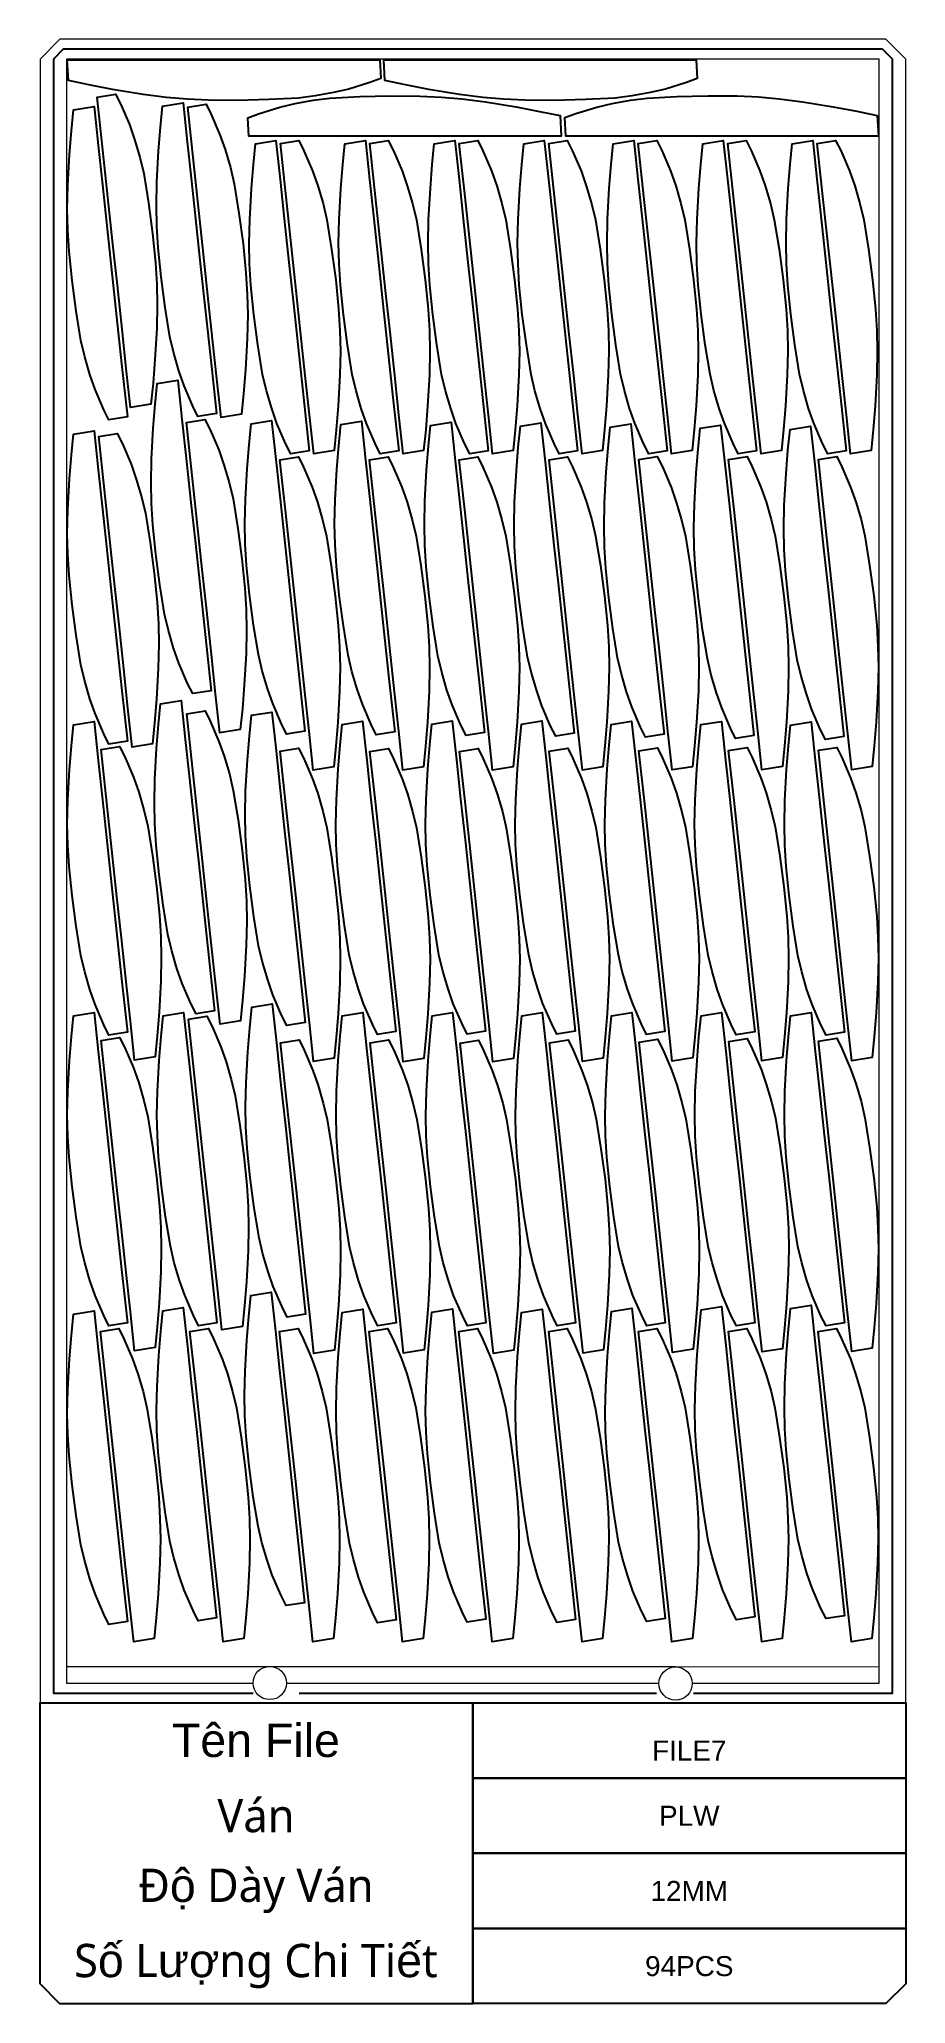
# Model space of a CAD drawing. Header units: millimetres. Extents: x -10628 to 24720, y -21829 to 4032.
# Drawn here: x 16419 to 17720, y -11150 to -8198 of the extents above; entities that cross this region are included whole.
import ezdxf
from ezdxf.enums import TextEntityAlignment as Align
from ezdxf.lldxf.tags import DXFTag

# ---------------------------------------------------------------- set-up
doc = ezdxf.new("R2010")
doc.units = ezdxf.units.MM
doc.layers.add('layer chu', color=7, linetype='Continuous', lineweight=9)
doc.layers.add('layer khung van cnc', color=7, linetype='Continuous', lineweight=25, true_color=0xfbf59b)
doc.layers.add('layer mau', color=7, linetype='Continuous')
doc.styles.add('Text Dim', font='arial.ttf')
tags = doc.linetypes.add('DATTRANHVAKEPVAN', pattern='A,32.156035,-1.521322,["DAT TRÁNH VA CHẠM KẸP VÁN",Text Dim,S=2.23494,R=0,X=0,Y=-0.877209],-47.8264', length=81.503757).pattern_tags.tags
tags[6] = DXFTag(74, 10)
tags = doc.linetypes.add('KVVIENMAY', pattern='A,46.311228,-10.280676,["KV VIỀN MÁY",Text Dim,S=10.028098,R=0,X=0,Y=-4.346144],-100.988212', length=157.580116).pattern_tags.tags
tags[6] = DXFTag(74, 10)

# ---------------------------------------------------------------- blocks, each defined once
blk = doc.blocks.new('khung van cnc')
at = {"color": 2, "linetype": 'DATTRANHVAKEPVAN', "lineweight": 5}
for p, q in [((-1453, -44.4), (-1148, -44.4)), ((-1148, -44.4), (-538.7, -44.4)), ((-539.1, -45.3), (-233, -44.4))]:
    blk.add_line(p, q, dxfattribs=at)
at = {"color": 250, "lineweight": 5}
blk.add_line((-1494.1, -99.4), (-193, -99.4), dxfattribs=at)
at = {"lineweight": 5}
blk.add_lwpolyline([(-193, -99.4), (-193, 2370.6), (-223, 2400.6), (-1463, 2400.6), (-1493, 2370.6), (-1493, -99.4)], close=True, dxfattribs=at)
at = {"color": 1, "linetype": 'KVVIENMAY'}
for points in [[(-511.9, -84.4), (-213, -84.4), (-213, 2370.6), (-228, 2385.6), (-1458, 2385.6), (-1473, 2370.6), (-1473, -84.4), (-1172.8, -84.4)], [(-1104, -84.4), (-567.2, -84.4)]]:
    blk.add_lwpolyline(points, dxfattribs=at)
at = {"lineweight": 5}
for points in [[(-513.5, -69.4), (-233, -69.4), (-233, 2370.6), (-1453, 2370.6), (-1453, -69.4), (-1173, -69.4)], [(-1123, -69.4), (-563.5, -69.4)]]:
    blk.add_lwpolyline(points, dxfattribs=at)
blk.add_lwpolyline([(-843, -551.3), (-1463, -551.3), (-1493, -521.3), (-1493, -99.4), (-843, -99.4)], close=True)
for centre in [(-1148, -69.4), (-538.5, -70.2)]:
    blk.add_circle(centre, 25, dxfattribs=at)
at = {"layer": 'layer mau'}
for points in [[(-843, -99.4), (-193, -99.4), (-193, -212.4), (-843, -212.4)], [(-843, -212.4), (-193, -212.4), (-193, -325.3), (-843, -325.3)], [(-843, -325.3), (-193, -325.3), (-193, -438.3), (-843, -438.3)], [(-843, -438.3), (-193, -438.3), (-193, -521.2), (-223, -551.2), (-843, -551.2)]]:
    blk.add_lwpolyline(points, close=True, dxfattribs=at)
at = {"color": 254, "lineweight": 5, "char_height": 50, "width": 647.53, "attachment_point": 5}
for s, insert in [('{\\fArial|b0|i0|c163|p34;Tên File}', (-1168.8, -155.9)), ('{\\fYu Gothic UI Semilight|b0|i0|c128|p34;Ván}', (-1168.8, -268.9)), ('{\\fYu Gothic UI Semilight|b0|i0|c128|p34;Đ\\fArial|b0|i0|c163|p34;ộ\\fYu Gothic UI Semilight|b0|i0|c128|p34; Dày Ván}', (-1168.8, -381.8)), ('{\\fYu Gothic UI Semilight|b0|i0|c128|p34;S\\fArial|b0|i0|c163|p34;ố\\fYu Gothic UI Semilight|b0|i0|c128|p34; L\\fArial|b0|i0|c163|p34;ượ\\fYu Gothic UI Semilight|b0|i0|c128|p34;ng Chi Ti\\fArial|b0|i0|c163|p34;ế\\fYu Gothic UI Semilight|b0|i0|c128|p34;t}', (-1168.8, -494.8))]:
    blk.add_mtext(s, dxfattribs=dict(at, insert=insert))
at = {"layer": 'layer mau'}
for tag, p in [('ÁGF', (-518, -155.9)), ('TENFILE', (-518, -268.9)), ('TENFILE', (-518, -381.8)), ('TENFILE', (-518, -494.8))]:
    blk.add_attdef(tag, text='', height=30, dxfattribs=at).set_placement(p, align=Align.MIDDLE_CENTER)

msp = doc.modelspace()

# ---------------------------------------------------------------- linework, layer by layer
for points in [[(16519.939, -8229.022), (16579.41, -8229.022), (16645.661, -8229.022), (16707.942, -8229.022), (16849.769, -8229.022), (16930.224, -8229.022), (16931.711, -8256.992), (16915.551, -8263.022), (16883.909, -8272.767), (16860.768, -8278.2), (16833.509, -8283.101), (16808.424, -8286.285), (16763.76, -8288.64), (16717.373, -8289.762), (16673.307, -8289.535), (16640.966, -8288.038), (16610.24, -8285.355), (16574.896, -8280.801), (16528.75, -8273.279), (16493.551, -8266.513), (16462.734, -8260.158), (16461.079, -8229.022)], [(16995.293, -8229.022), (17054.764, -8229.022), (17121.016, -8229.022), (17183.297, -8229.022), (17325.123, -8229.022), (17405.579, -8229.022), (17407.066, -8256.992), (17390.906, -8263.022), (17359.264, -8272.767), (17336.123, -8278.2), (17308.863, -8283.101), (17283.778, -8286.285), (17239.114, -8288.64), (17192.728, -8289.762), (17148.662, -8289.535), (17116.32, -8288.038), (17085.594, -8285.355), (17050.25, -8280.801), (17004.104, -8273.279), (16968.905, -8266.513), (16938.089, -8260.158), (16936.433, -8229.022)], [(16549.65, -8692.746), (16543.303, -8633.615), (16536.233, -8567.741), (16529.586, -8505.816), (16514.45, -8364.8), (16505.864, -8284.804), (16533.516, -8280.34), (16541.236, -8295.764), (16554.301, -8326.186), (16562.173, -8348.614), (16569.956, -8375.196), (16575.799, -8399.797), (16582.906, -8443.955), (16588.973, -8489.957), (16593.449, -8533.795), (16595.413, -8566.112), (16596.024, -8596.949), (16595.268, -8632.577), (16592.713, -8679.262), (16589.743, -8714.982), (16586.713, -8746.301), (16555.931, -8751.27)], [(16641.175, -8352.267), (16647.522, -8411.398), (16654.593, -8477.271), (16661.239, -8539.196), (16676.375, -8680.213), (16684.961, -8760.209), (16657.309, -8764.673), (16649.589, -8749.248), (16636.524, -8718.827), (16628.652, -8696.398), (16620.869, -8669.817), (16615.026, -8645.215), (16607.919, -8601.058), (16601.852, -8555.056), (16597.376, -8511.217), (16595.412, -8478.901), (16594.801, -8448.064), (16595.557, -8412.436), (16598.112, -8365.75), (16601.082, -8330.03), (16604.112, -8298.712), (16634.894, -8293.743)], [(17143.963, -8343.826), (17084.492, -8343.826), (17018.24, -8343.826), (16955.959, -8343.826), (16814.133, -8343.826), (16733.677, -8343.826), (16732.19, -8315.855), (16748.35, -8309.825), (16779.992, -8300.081), (16803.133, -8294.648), (16830.393, -8289.746), (16855.478, -8286.562), (16900.142, -8284.208), (16946.528, -8283.085), (16990.594, -8283.313), (17022.936, -8284.809), (17053.662, -8287.492), (17089.006, -8292.046), (17135.152, -8299.569), (17170.351, -8306.335), (17201.167, -8312.69), (17202.823, -8343.826)], [(17620.194, -8343.714), (17560.723, -8343.714), (17494.471, -8343.714), (17432.19, -8343.714), (17290.364, -8343.714), (17209.908, -8343.714), (17208.421, -8315.744), (17224.581, -8309.714), (17256.223, -8299.97), (17279.364, -8294.537), (17306.624, -8289.635), (17331.709, -8286.451), (17376.373, -8284.097), (17422.759, -8282.974), (17466.825, -8283.202), (17499.167, -8284.698), (17529.893, -8287.381), (17565.236, -8291.935), (17611.383, -8299.458), (17646.582, -8306.223), (17677.398, -8312.578), (17679.054, -8343.714)], [(16507.442, -8357.6), (16513.788, -8416.731), (16520.859, -8482.604), (16527.506, -8544.53), (16542.641, -8685.546), (16551.228, -8765.542), (16523.576, -8770.006), (16515.855, -8754.581), (16502.79, -8724.16), (16494.918, -8701.731), (16487.136, -8675.15), (16481.293, -8650.548), (16474.185, -8606.391), (16468.119, -8560.389), (16463.642, -8516.55), (16461.678, -8484.234), (16461.067, -8453.397), (16461.823, -8417.769), (16464.378, -8371.083), (16467.349, -8335.363), (16470.379, -8304.045), (16501.16, -8299.076)], [(16685.594, -8708.005), (16679.247, -8648.874), (16672.177, -8583.001), (16665.53, -8521.075), (16650.394, -8380.059), (16641.808, -8300.063), (16669.46, -8295.599), (16677.18, -8311.023), (16690.245, -8341.445), (16698.117, -8363.874), (16705.9, -8390.455), (16711.743, -8415.056), (16718.85, -8459.214), (16724.917, -8505.216), (16729.393, -8549.055), (16731.357, -8581.371), (16731.968, -8612.208), (16731.212, -8647.836), (16728.657, -8694.521), (16725.687, -8730.242), (16722.657, -8761.56), (16691.875, -8766.529)], [(16780.526, -8408.56), (16786.872, -8467.691), (16793.943, -8533.565), (16800.589, -8595.49), (16815.725, -8736.506), (16824.312, -8816.503), (16796.66, -8820.966), (16788.939, -8805.542), (16775.874, -8775.121), (16768.002, -8752.692), (16760.22, -8726.111), (16754.376, -8701.509), (16747.269, -8657.351), (16741.203, -8611.349), (16736.726, -8567.511), (16734.762, -8535.194), (16734.151, -8504.358), (16734.907, -8468.73), (16737.462, -8422.044), (16740.433, -8386.324), (16743.462, -8355.005), (16774.244, -8350.036)], [(16824.748, -8762.471), (16818.401, -8703.34), (16811.331, -8637.467), (16804.684, -8575.541), (16789.548, -8434.525), (16780.962, -8354.529), (16808.614, -8350.065), (16816.334, -8365.489), (16829.399, -8395.911), (16837.271, -8418.34), (16845.054, -8444.921), (16850.897, -8469.522), (16858.004, -8513.68), (16864.071, -8559.682), (16868.547, -8603.52), (16870.511, -8635.837), (16871.123, -8666.674), (16870.366, -8702.302), (16867.811, -8748.987), (16864.841, -8784.707), (16861.811, -8816.026), (16831.029, -8820.995)], [(16914.902, -8408.56), (16921.249, -8467.691), (16928.319, -8533.565), (16934.966, -8595.49), (16950.102, -8736.506), (16958.688, -8816.503), (16931.036, -8820.966), (16923.316, -8805.542), (16910.25, -8775.121), (16902.379, -8752.692), (16894.596, -8726.111), (16888.753, -8701.509), (16881.645, -8657.351), (16875.579, -8611.349), (16871.102, -8567.511), (16869.139, -8535.194), (16868.527, -8504.358), (16869.283, -8468.73), (16871.838, -8422.044), (16874.809, -8386.324), (16877.839, -8355.005), (16908.62, -8350.036)], [(16959.124, -8762.471), (16952.777, -8703.34), (16945.707, -8637.467), (16939.06, -8575.541), (16923.924, -8434.525), (16915.338, -8354.529), (16942.99, -8350.065), (16950.71, -8365.489), (16963.776, -8395.911), (16971.647, -8418.34), (16979.43, -8444.921), (16985.273, -8469.522), (16992.381, -8513.68), (16998.447, -8559.682), (17002.924, -8603.52), (17004.887, -8635.837), (17005.499, -8666.674), (17004.743, -8702.302), (17002.188, -8748.987), (16999.217, -8784.707), (16996.187, -8816.026), (16965.406, -8820.995)], [(17049.278, -8408.56), (17055.625, -8467.691), (17062.695, -8533.565), (17069.342, -8595.49), (17084.478, -8736.506), (17093.064, -8816.503), (17065.412, -8820.966), (17057.692, -8805.542), (17044.627, -8775.121), (17036.755, -8752.692), (17028.972, -8726.111), (17023.129, -8701.509), (17016.022, -8657.351), (17009.955, -8611.349), (17005.479, -8567.511), (17003.515, -8535.194), (17002.903, -8504.358), (17003.659, -8468.73), (17006.215, -8422.044), (17009.185, -8386.324), (17012.215, -8355.005), (17042.997, -8350.036)], [(17093.5, -8762.471), (17087.154, -8703.34), (17080.083, -8637.467), (17073.436, -8575.541), (17058.301, -8434.525), (17049.714, -8354.529), (17077.366, -8350.065), (17085.087, -8365.489), (17098.152, -8395.911), (17106.023, -8418.34), (17113.806, -8444.921), (17119.649, -8469.522), (17126.757, -8513.68), (17132.823, -8559.682), (17137.3, -8603.52), (17139.263, -8635.837), (17139.875, -8666.674), (17139.119, -8702.302), (17136.564, -8748.987), (17133.593, -8784.707), (17130.563, -8816.026), (17099.782, -8820.995)], [(17183.654, -8408.56), (17190.001, -8467.691), (17197.072, -8533.565), (17203.718, -8595.49), (17218.854, -8736.506), (17227.44, -8816.503), (17199.788, -8820.966), (17192.068, -8805.542), (17179.003, -8775.121), (17171.131, -8752.692), (17163.348, -8726.111), (17157.505, -8701.509), (17150.398, -8657.351), (17144.331, -8611.349), (17139.855, -8567.511), (17137.891, -8535.194), (17137.28, -8504.358), (17138.036, -8468.73), (17140.591, -8422.044), (17143.561, -8386.324), (17146.591, -8355.005), (17177.373, -8350.036)], [(17227.865, -8762.36), (17221.518, -8703.229), (17214.447, -8637.355), (17207.801, -8575.43), (17192.665, -8434.414), (17184.079, -8354.417), (17211.731, -8349.954), (17219.451, -8365.378), (17232.516, -8395.799), (17240.388, -8418.228), (17248.171, -8444.809), (17254.014, -8469.411), (17261.121, -8513.569), (17267.188, -8559.571), (17271.664, -8603.409), (17273.628, -8635.726), (17274.239, -8666.562), (17273.483, -8702.19), (17270.928, -8748.876), (17267.958, -8784.596), (17264.928, -8815.915), (17234.146, -8820.884)], [(17318.019, -8408.449), (17324.365, -8467.58), (17331.436, -8533.454), (17338.083, -8595.379), (17353.218, -8736.395), (17361.805, -8816.391), (17334.153, -8820.855), (17326.432, -8805.431), (17313.367, -8775.009), (17305.496, -8752.581), (17297.713, -8725.999), (17291.87, -8701.398), (17284.762, -8657.24), (17278.696, -8611.238), (17274.219, -8567.4), (17272.255, -8535.083), (17271.644, -8504.246), (17272.4, -8468.618), (17274.955, -8421.933), (17277.926, -8386.213), (17280.956, -8354.894), (17311.737, -8349.925)], [(17362.241, -8762.36), (17355.894, -8703.229), (17348.824, -8637.355), (17342.177, -8575.43), (17327.041, -8434.414), (17318.455, -8354.417), (17346.107, -8349.954), (17353.827, -8365.378), (17366.892, -8395.799), (17374.764, -8418.228), (17382.547, -8444.809), (17388.39, -8469.411), (17395.497, -8513.569), (17401.564, -8559.571), (17406.04, -8603.409), (17408.004, -8635.726), (17408.616, -8666.562), (17407.86, -8702.19), (17405.304, -8748.876), (17402.334, -8784.596), (17399.304, -8815.915), (17368.522, -8820.884)], [(17452.395, -8408.449), (17458.742, -8467.58), (17465.812, -8533.454), (17472.459, -8595.379), (17487.595, -8736.395), (17496.181, -8816.391), (17468.529, -8820.855), (17460.809, -8805.431), (17447.743, -8775.009), (17439.872, -8752.581), (17432.089, -8725.999), (17426.246, -8701.398), (17419.138, -8657.24), (17413.072, -8611.238), (17408.595, -8567.4), (17406.632, -8535.083), (17406.02, -8504.246), (17406.776, -8468.618), (17409.331, -8421.933), (17412.302, -8386.213), (17415.332, -8354.894), (17446.113, -8349.925)], [(17496.617, -8762.36), (17490.27, -8703.229), (17483.2, -8637.355), (17476.553, -8575.43), (17461.417, -8434.414), (17452.831, -8354.417), (17480.483, -8349.954), (17488.203, -8365.378), (17501.269, -8395.799), (17509.14, -8418.228), (17516.923, -8444.809), (17522.766, -8469.411), (17529.874, -8513.569), (17535.94, -8559.571), (17540.417, -8603.409), (17542.38, -8635.726), (17542.992, -8666.562), (17542.236, -8702.19), (17539.681, -8748.876), (17536.71, -8784.596), (17533.68, -8815.915), (17502.899, -8820.884)], [(17586.771, -8408.449), (17593.118, -8467.58), (17600.188, -8533.454), (17606.835, -8595.379), (17621.971, -8736.395), (17630.557, -8816.391), (17602.905, -8820.855), (17595.185, -8805.431), (17582.12, -8775.009), (17574.248, -8752.581), (17566.465, -8725.999), (17560.622, -8701.398), (17553.515, -8657.24), (17547.448, -8611.238), (17542.972, -8567.4), (17541.008, -8535.083), (17540.396, -8504.246), (17541.153, -8468.618), (17543.708, -8421.933), (17546.678, -8386.213), (17549.708, -8354.894), (17580.49, -8349.925)], [(17630.993, -8762.36), (17624.647, -8703.229), (17617.576, -8637.355), (17610.929, -8575.43), (17595.794, -8434.414), (17587.207, -8354.417), (17614.859, -8349.954), (17622.58, -8365.378), (17635.645, -8395.799), (17643.517, -8418.228), (17651.299, -8444.809), (17657.142, -8469.411), (17664.25, -8513.569), (17670.316, -8559.571), (17674.793, -8603.409), (17676.757, -8635.726), (17677.368, -8666.562), (17676.612, -8702.19), (17674.057, -8748.876), (17671.086, -8784.596), (17668.057, -8815.915), (17637.275, -8820.884)], [(16633.264, -8768.908), (16639.61, -8828.039), (16646.681, -8893.913), (16653.328, -8955.838), (16668.463, -9096.854), (16677.05, -9176.851), (16649.398, -9181.314), (16641.677, -9165.89), (16628.612, -9135.468), (16620.74, -9113.04), (16612.958, -9086.459), (16607.115, -9061.857), (16600.007, -9017.699), (16593.941, -8971.697), (16589.464, -8927.859), (16587.5, -8895.542), (16586.889, -8864.705), (16587.645, -8829.078), (16590.2, -8782.392), (16593.171, -8746.672), (16596.201, -8715.353), (16626.982, -8710.384)], [(16507.442, -8844.81), (16513.788, -8903.941), (16520.859, -8969.815), (16527.506, -9031.74), (16542.641, -9172.756), (16551.228, -9252.753), (16523.576, -9257.216), (16515.855, -9241.792), (16502.79, -9211.371), (16494.918, -9188.942), (16487.136, -9162.361), (16481.293, -9137.759), (16474.185, -9093.601), (16468.119, -9047.599), (16463.642, -9003.761), (16461.678, -8971.444), (16461.067, -8940.608), (16461.823, -8904.98), (16464.378, -8858.294), (16467.349, -8822.574), (16470.379, -8791.255), (16501.16, -8786.286)], [(16552.118, -9202.952), (16545.771, -9143.821), (16538.701, -9077.948), (16532.054, -9016.022), (16516.918, -8875.006), (16508.332, -8795.01), (16535.984, -8790.546), (16543.704, -8805.97), (16556.769, -8836.392), (16564.641, -8858.821), (16572.424, -8885.402), (16578.267, -8910.003), (16585.374, -8954.161), (16591.441, -9000.163), (16595.917, -9044.002), (16597.881, -9076.318), (16598.493, -9107.155), (16597.737, -9142.783), (16595.182, -9189.468), (16592.211, -9225.189), (16589.181, -9256.507), (16558.4, -9261.476)], [(16683.804, -9181.687), (16677.458, -9122.555), (16670.387, -9056.682), (16663.74, -8994.757), (16648.605, -8853.74), (16640.018, -8773.744), (16667.67, -8769.28), (16675.391, -8784.705), (16688.456, -8815.126), (16696.327, -8837.555), (16704.11, -8864.136), (16709.953, -8888.738), (16717.061, -8932.896), (16723.127, -8978.898), (16727.604, -9022.736), (16729.567, -9055.052), (16730.179, -9085.889), (16729.423, -9121.517), (16726.868, -9168.203), (16723.897, -9203.923), (16720.867, -9235.242), (16690.086, -9240.211)], [(16774.139, -8829.549), (16780.486, -8888.68), (16787.557, -8954.553), (16794.203, -9016.479), (16809.339, -9157.495), (16817.925, -9237.491), (16790.273, -9241.955), (16782.553, -9226.53), (16769.488, -9196.109), (16761.616, -9173.68), (16753.833, -9147.099), (16747.99, -9122.498), (16740.883, -9078.34), (16734.816, -9032.338), (16730.34, -8988.499), (16728.376, -8956.183), (16727.765, -8925.346), (16728.521, -8889.718), (16731.076, -8843.032), (16734.046, -8807.312), (16737.076, -8775.994), (16767.858, -8771.025)], [(16908.876, -8830.577), (16915.223, -8889.708), (16922.294, -8955.581), (16928.94, -9017.507), (16944.076, -9158.523), (16952.662, -9238.519), (16925.01, -9242.983), (16917.29, -9227.558), (16904.225, -9197.137), (16896.353, -9174.708), (16888.57, -9148.127), (16882.727, -9123.525), (16875.62, -9079.368), (16869.554, -9033.366), (16865.077, -8989.527), (16863.113, -8957.211), (16862.502, -8926.374), (16863.258, -8890.746), (16865.813, -8844.06), (16868.783, -8808.34), (16871.813, -8777.022), (16902.595, -8772.053)], [(17043.645, -8831.694), (17049.992, -8890.825), (17057.062, -8956.699), (17063.709, -9018.624), (17078.845, -9159.64), (17087.431, -9239.637), (17059.779, -9244.1), (17052.059, -9228.676), (17038.993, -9198.255), (17031.122, -9175.826), (17023.339, -9149.245), (17017.496, -9124.643), (17010.388, -9080.485), (17004.322, -9034.483), (16999.845, -8990.645), (16997.882, -8958.328), (16997.27, -8927.492), (16998.026, -8891.864), (17000.581, -8845.178), (17003.552, -8809.458), (17006.582, -8778.139), (17037.363, -8773.17)], [(17178.458, -8832.939), (17184.805, -8892.07), (17191.875, -8957.944), (17198.522, -9019.869), (17213.658, -9160.885), (17222.244, -9240.882), (17194.592, -9245.345), (17186.872, -9229.921), (17173.807, -9199.5), (17165.935, -9177.071), (17158.152, -9150.49), (17152.309, -9125.888), (17145.202, -9081.73), (17139.135, -9035.728), (17134.659, -8991.89), (17132.695, -8959.573), (17132.083, -8928.737), (17132.839, -8893.109), (17135.395, -8846.423), (17138.365, -8810.703), (17141.395, -8779.384), (17172.177, -8774.415)], [(17313.399, -8834.472), (17319.746, -8893.603), (17326.816, -8959.476), (17333.463, -9021.401), (17348.599, -9162.418), (17357.185, -9242.414), (17329.533, -9246.878), (17321.813, -9231.453), (17308.748, -9201.032), (17300.876, -9178.603), (17293.093, -9152.022), (17287.25, -9127.42), (17280.143, -9083.262), (17274.076, -9037.261), (17269.6, -8993.422), (17267.636, -8961.106), (17267.025, -8930.269), (17267.781, -8894.641), (17270.336, -8847.955), (17273.306, -8812.235), (17276.336, -8780.916), (17307.118, -8775.947)], [(17448.389, -8836.161), (17454.735, -8895.292), (17461.806, -8961.165), (17468.452, -9023.091), (17483.588, -9164.107), (17492.174, -9244.103), (17464.522, -9248.567), (17456.802, -9233.143), (17443.737, -9202.721), (17435.865, -9180.293), (17428.083, -9153.711), (17422.239, -9129.11), (17415.132, -9084.952), (17409.066, -9038.95), (17404.589, -8995.112), (17402.625, -8962.795), (17402.014, -8931.958), (17402.77, -8896.33), (17405.325, -8849.645), (17408.295, -8813.925), (17411.325, -8782.606), (17442.107, -8777.637)], [(17583.421, -8837.69), (17589.768, -8896.821), (17596.838, -8962.694), (17603.485, -9024.619), (17618.621, -9165.636), (17627.207, -9245.632), (17599.555, -9250.096), (17591.835, -9234.671), (17578.77, -9204.25), (17570.898, -9181.821), (17563.115, -9155.24), (17557.272, -9130.638), (17550.165, -9086.481), (17544.098, -9040.479), (17539.622, -8996.64), (17537.658, -8964.324), (17537.047, -8933.487), (17537.803, -8897.859), (17540.358, -8851.173), (17543.328, -8815.453), (17546.358, -8784.134), (17577.14, -8779.166)], [(16824.195, -9237.812), (16817.849, -9178.681), (16810.778, -9112.808), (16804.132, -9050.882), (16788.996, -8909.866), (16780.409, -8829.87), (16808.062, -8825.406), (16815.782, -8840.831), (16828.847, -8871.252), (16836.719, -8893.681), (16844.501, -8920.262), (16850.345, -8944.863), (16857.452, -8989.021), (16863.518, -9035.023), (16867.995, -9078.862), (16869.959, -9111.178), (16870.57, -9142.015), (16869.814, -9177.643), (16867.259, -9224.328), (16864.288, -9260.049), (16861.259, -9291.367), (16830.477, -9296.336)], [(16958.818, -9237.772), (16952.471, -9178.641), (16945.401, -9112.768), (16938.754, -9050.843), (16923.618, -8909.826), (16915.032, -8829.83), (16942.684, -8825.366), (16950.404, -8840.791), (16963.469, -8871.212), (16971.341, -8893.641), (16979.124, -8920.222), (16984.967, -8944.824), (16992.074, -8988.982), (16998.141, -9034.983), (17002.617, -9078.822), (17004.581, -9111.138), (17005.193, -9141.975), (17004.437, -9177.603), (17001.881, -9224.289), (16998.911, -9260.009), (16995.881, -9291.328), (16965.1, -9296.297)], [(17093.499, -9237.723), (17087.152, -9178.592), (17080.082, -9112.719), (17073.435, -9050.793), (17058.299, -8909.777), (17049.713, -8829.781), (17077.365, -8825.317), (17085.085, -8840.742), (17098.15, -8871.163), (17106.022, -8893.592), (17113.805, -8920.173), (17119.648, -8944.774), (17126.755, -8988.932), (17132.822, -9034.934), (17137.298, -9078.773), (17139.262, -9111.089), (17139.874, -9141.926), (17139.118, -9177.554), (17136.563, -9224.24), (17133.592, -9259.96), (17130.562, -9291.278), (17099.781, -9296.247)], [(17228.277, -9237.658), (17221.93, -9178.527), (17214.86, -9112.654), (17208.213, -9050.729), (17193.077, -8909.712), (17184.491, -8829.716), (17212.143, -8825.252), (17219.863, -8840.677), (17232.929, -8871.098), (17240.8, -8893.527), (17248.583, -8920.108), (17254.426, -8944.71), (17261.534, -8988.867), (17267.6, -9034.869), (17272.076, -9078.708), (17274.04, -9111.024), (17274.652, -9141.861), (17273.896, -9177.489), (17271.341, -9224.175), (17268.37, -9259.895), (17265.34, -9291.214), (17234.559, -9296.182)], [(17363.075, -9237.477), (17356.728, -9178.346), (17349.658, -9112.473), (17343.011, -9050.547), (17327.876, -8909.531), (17319.289, -8829.535), (17346.941, -8825.071), (17354.661, -8840.496), (17367.727, -8870.917), (17375.598, -8893.346), (17383.381, -8919.927), (17389.224, -8944.528), (17396.332, -8988.686), (17402.398, -9034.688), (17406.875, -9078.527), (17408.838, -9110.843), (17409.45, -9141.68), (17408.694, -9177.308), (17406.139, -9223.993), (17403.168, -9259.714), (17400.138, -9291.032), (17369.357, -9296.001)], [(17497.944, -9237.398), (17491.597, -9178.267), (17484.527, -9112.393), (17477.88, -9050.468), (17462.744, -8909.452), (17454.158, -8829.455), (17481.81, -8824.992), (17489.53, -8840.416), (17502.595, -8870.837), (17510.467, -8893.266), (17518.25, -8919.847), (17524.093, -8944.449), (17531.2, -8988.607), (17537.267, -9034.609), (17541.743, -9078.447), (17543.707, -9110.764), (17544.318, -9141.6), (17543.562, -9177.228), (17541.007, -9223.914), (17538.037, -9259.634), (17535.007, -9290.953), (17504.225, -9295.922)], [(17632.691, -9237.338), (17626.344, -9178.207), (17619.274, -9112.333), (17612.627, -9050.408), (17597.491, -8909.392), (17588.905, -8829.395), (17616.557, -8824.932), (17624.277, -8840.356), (17637.342, -8870.778), (17645.214, -8893.206), (17652.997, -8919.787), (17658.84, -8944.389), (17665.947, -8988.547), (17672.014, -9034.549), (17676.49, -9078.387), (17678.454, -9110.704), (17679.066, -9141.541), (17678.309, -9177.168), (17675.754, -9223.854), (17672.784, -9259.574), (17669.754, -9290.893), (17638.972, -9295.862)], [(16638.272, -9250.127), (16644.618, -9309.258), (16651.689, -9375.131), (16658.335, -9437.056), (16673.471, -9578.073), (16682.058, -9658.069), (16654.406, -9662.533), (16646.685, -9647.108), (16633.62, -9616.687), (16625.748, -9594.258), (16617.966, -9567.677), (16612.122, -9543.075), (16605.015, -9498.917), (16598.949, -9452.916), (16594.472, -9409.077), (16592.508, -9376.761), (16591.897, -9345.924), (16592.653, -9310.296), (16595.208, -9263.61), (16598.179, -9227.89), (16601.208, -9196.571), (16631.99, -9191.602)], [(16684.159, -9619.553), (16677.812, -9560.422), (16670.742, -9494.549), (16664.095, -9432.624), (16648.959, -9291.607), (16640.373, -9211.611), (16668.025, -9207.147), (16675.745, -9222.572), (16688.811, -9252.993), (16696.682, -9275.422), (16704.465, -9302.003), (16710.308, -9326.605), (16717.416, -9370.762), (16723.482, -9416.764), (16727.959, -9460.603), (16729.922, -9492.919), (16730.534, -9523.756), (16729.778, -9559.384), (16727.223, -9606.07), (16724.252, -9641.79), (16721.222, -9673.109), (16690.441, -9678.077)], [(16774.494, -9267.416), (16780.841, -9326.547), (16787.911, -9392.42), (16794.558, -9454.345), (16809.694, -9595.362), (16818.28, -9675.358), (16790.628, -9679.822), (16782.908, -9664.397), (16769.843, -9633.976), (16761.971, -9611.547), (16754.188, -9584.966), (16748.345, -9560.364), (16741.238, -9516.207), (16735.171, -9470.205), (16730.695, -9426.366), (16728.731, -9394.05), (16728.12, -9363.213), (16728.876, -9327.585), (16731.431, -9280.899), (16734.401, -9245.179), (16737.431, -9213.86), (16768.213, -9208.892)], [(16507.442, -9281.851), (16513.788, -9340.982), (16520.859, -9406.855), (16527.506, -9468.781), (16542.641, -9609.797), (16551.228, -9689.793), (16523.576, -9694.257), (16515.855, -9678.832), (16502.79, -9648.411), (16494.918, -9625.982), (16487.136, -9599.401), (16481.293, -9574.8), (16474.185, -9530.642), (16468.119, -9484.64), (16463.642, -9440.801), (16461.678, -9408.485), (16461.067, -9377.648), (16461.823, -9342.02), (16464.378, -9295.335), (16467.349, -9259.614), (16470.379, -9228.296), (16501.16, -9223.327)], [(16910.709, -9281.004), (16917.056, -9340.135), (16924.127, -9406.009), (16930.773, -9467.934), (16945.909, -9608.95), (16954.495, -9688.947), (16926.843, -9693.41), (16919.123, -9677.986), (16906.058, -9647.564), (16898.186, -9625.136), (16890.403, -9598.555), (16884.56, -9573.953), (16877.453, -9529.795), (16871.387, -9483.793), (16866.91, -9439.955), (16864.946, -9407.638), (16864.335, -9376.801), (16865.091, -9341.174), (16867.646, -9294.488), (16870.616, -9258.768), (16873.646, -9227.449), (16904.428, -9222.48)], [(17045.36, -9280.627), (17051.707, -9339.759), (17058.777, -9405.632), (17065.424, -9467.557), (17080.56, -9608.574), (17089.146, -9688.57), (17061.494, -9693.034), (17053.774, -9677.609), (17040.708, -9647.188), (17032.837, -9624.759), (17025.054, -9598.178), (17019.211, -9573.576), (17012.103, -9529.418), (17006.037, -9483.416), (17001.56, -9439.578), (16999.597, -9407.262), (16998.985, -9376.425), (16999.741, -9340.797), (17002.296, -9294.111), (17005.267, -9258.391), (17008.297, -9227.072), (17039.078, -9222.103)], [(17180.036, -9280.633), (17186.383, -9339.764), (17193.454, -9405.637), (17200.1, -9467.563), (17215.236, -9608.579), (17223.822, -9688.575), (17196.17, -9693.039), (17188.45, -9677.615), (17175.385, -9647.193), (17167.513, -9624.764), (17159.73, -9598.183), (17153.887, -9573.582), (17146.78, -9529.424), (17140.713, -9483.422), (17136.237, -9439.584), (17134.273, -9407.267), (17133.662, -9376.43), (17134.418, -9340.802), (17136.973, -9294.117), (17139.943, -9258.397), (17142.973, -9227.078), (17173.755, -9222.109)], [(17314.777, -9281.017), (17321.124, -9340.148), (17328.194, -9406.022), (17334.841, -9467.947), (17349.977, -9608.963), (17358.563, -9688.959), (17330.911, -9693.423), (17323.191, -9677.999), (17310.126, -9647.577), (17302.254, -9625.149), (17294.471, -9598.567), (17288.628, -9573.966), (17281.521, -9529.808), (17275.454, -9483.806), (17270.978, -9439.968), (17269.014, -9407.651), (17268.402, -9376.814), (17269.158, -9341.186), (17271.714, -9294.501), (17274.684, -9258.781), (17277.714, -9227.462), (17308.495, -9222.493)], [(17449.526, -9281.434), (17455.872, -9340.566), (17462.943, -9406.439), (17469.589, -9468.364), (17484.725, -9609.381), (17493.312, -9689.377), (17465.659, -9693.841), (17457.939, -9678.416), (17444.874, -9647.995), (17437.002, -9625.566), (17429.22, -9598.985), (17423.376, -9574.383), (17416.269, -9530.225), (17410.203, -9484.223), (17405.726, -9440.385), (17403.762, -9408.069), (17403.151, -9377.232), (17403.907, -9341.604), (17406.462, -9294.918), (17409.433, -9259.198), (17412.462, -9227.879), (17443.244, -9222.91)], [(17584.34, -9282.003), (17590.687, -9341.134), (17597.757, -9407.008), (17604.404, -9468.933), (17619.54, -9609.949), (17628.126, -9689.946), (17600.474, -9694.409), (17592.754, -9678.985), (17579.689, -9648.564), (17571.817, -9626.135), (17564.034, -9599.554), (17558.191, -9574.952), (17551.084, -9530.794), (17545.017, -9484.792), (17540.541, -9440.954), (17538.577, -9408.637), (17537.965, -9377.801), (17538.722, -9342.173), (17541.277, -9295.487), (17544.247, -9259.767), (17547.277, -9228.448), (17578.059, -9223.479)], [(16555.695, -9673.322), (16549.349, -9614.191), (16542.278, -9548.318), (16535.631, -9486.392), (16520.496, -9345.376), (16511.909, -9265.38), (16539.561, -9260.916), (16547.282, -9276.341), (16560.347, -9306.762), (16568.218, -9329.191), (16576.001, -9355.772), (16581.844, -9380.373), (16588.952, -9424.531), (16595.018, -9470.533), (16599.495, -9514.372), (16601.459, -9546.688), (16602.07, -9577.525), (16601.314, -9613.153), (16598.759, -9659.838), (16595.788, -9695.559), (16592.758, -9726.877), (16561.977, -9731.846)], [(16824.55, -9675.679), (16818.204, -9616.548), (16811.133, -9550.675), (16804.486, -9488.749), (16789.351, -9347.733), (16780.764, -9267.737), (16808.416, -9263.273), (16816.137, -9278.698), (16829.202, -9309.119), (16837.073, -9331.548), (16844.856, -9358.129), (16850.699, -9382.73), (16857.807, -9426.888), (16863.873, -9472.89), (16868.35, -9516.729), (16870.314, -9549.045), (16870.925, -9579.882), (16870.169, -9615.51), (16867.614, -9662.195), (16864.643, -9697.916), (16861.613, -9729.234), (16830.832, -9734.203)], [(16959.346, -9676.043), (16952.999, -9616.912), (16945.929, -9551.038), (16939.282, -9489.113), (16924.146, -9348.097), (16915.56, -9268.1), (16943.212, -9263.637), (16950.932, -9279.061), (16963.998, -9309.482), (16971.869, -9331.911), (16979.652, -9358.492), (16985.495, -9383.094), (16992.603, -9427.252), (16998.669, -9473.254), (17003.146, -9517.092), (17005.109, -9549.409), (17005.721, -9580.246), (17004.965, -9615.873), (17002.41, -9662.559), (16999.439, -9698.279), (16996.409, -9729.598), (16965.628, -9734.567)], [(17094.033, -9676.008), (17087.686, -9616.877), (17080.616, -9551.003), (17073.969, -9489.078), (17058.834, -9348.062), (17050.247, -9268.065), (17077.899, -9263.602), (17085.619, -9279.026), (17098.685, -9309.448), (17106.556, -9331.876), (17114.339, -9358.458), (17120.182, -9383.059), (17127.29, -9427.217), (17133.356, -9473.219), (17137.833, -9517.057), (17139.796, -9549.374), (17140.408, -9580.211), (17139.652, -9615.839), (17137.097, -9662.524), (17134.126, -9698.244), (17131.096, -9729.563), (17100.315, -9734.532)], [(17228.666, -9675.604), (17222.319, -9616.473), (17215.249, -9550.6), (17208.602, -9488.674), (17193.466, -9347.658), (17184.88, -9267.662), (17212.532, -9263.198), (17220.252, -9278.623), (17233.317, -9309.044), (17241.189, -9331.473), (17248.972, -9358.054), (17254.815, -9382.655), (17261.922, -9426.813), (17267.989, -9472.815), (17272.465, -9516.654), (17274.429, -9548.97), (17275.04, -9579.807), (17274.284, -9615.435), (17271.729, -9662.12), (17268.759, -9697.841), (17265.729, -9729.159), (17234.947, -9734.128)], [(17363.306, -9675.056), (17356.96, -9615.925), (17349.889, -9550.052), (17343.242, -9488.126), (17328.107, -9347.11), (17319.52, -9267.114), (17347.172, -9262.65), (17354.893, -9278.074), (17367.958, -9308.496), (17375.83, -9330.925), (17383.612, -9357.506), (17389.455, -9382.107), (17396.563, -9426.265), (17402.629, -9472.267), (17407.106, -9516.105), (17409.07, -9548.422), (17409.681, -9579.259), (17408.925, -9614.887), (17406.37, -9661.572), (17403.399, -9697.292), (17400.369, -9728.611), (17369.588, -9733.58)], [(17497.944, -9674.438), (17491.597, -9615.307), (17484.527, -9549.434), (17477.88, -9487.508), (17462.744, -9346.492), (17454.158, -9266.496), (17481.81, -9262.032), (17489.53, -9277.457), (17502.595, -9307.878), (17510.467, -9330.307), (17518.25, -9356.888), (17524.093, -9381.489), (17531.2, -9425.647), (17537.267, -9471.649), (17541.743, -9515.488), (17543.707, -9547.804), (17544.318, -9578.641), (17543.562, -9614.269), (17541.007, -9660.954), (17538.037, -9696.675), (17535.007, -9727.993), (17504.225, -9732.962)], [(17632.691, -9674.378), (17626.344, -9615.247), (17619.274, -9549.374), (17612.627, -9487.448), (17597.491, -9346.432), (17588.905, -9266.436), (17616.557, -9261.972), (17624.277, -9277.397), (17637.342, -9307.818), (17645.214, -9330.247), (17652.997, -9356.828), (17658.84, -9381.43), (17665.947, -9425.587), (17672.014, -9471.589), (17676.49, -9515.428), (17678.454, -9547.744), (17679.066, -9578.581), (17678.309, -9614.209), (17675.754, -9660.895), (17672.784, -9696.615), (17669.754, -9727.933), (17638.972, -9732.902)], [(16775.088, -9705.838), (16781.434, -9764.969), (16788.505, -9830.842), (16795.152, -9892.768), (16810.287, -10033.784), (16818.874, -10113.78), (16791.222, -10118.244), (16783.501, -10102.819), (16770.436, -10072.398), (16762.565, -10049.969), (16754.782, -10023.388), (16748.939, -9998.787), (16741.831, -9954.629), (16735.765, -9908.627), (16731.288, -9864.788), (16729.324, -9832.472), (16728.713, -9801.635), (16729.469, -9766.007), (16732.024, -9719.322), (16734.995, -9683.601), (16738.025, -9652.283), (16768.806, -9647.314)], [(16507.442, -9718.891), (16513.788, -9778.023), (16520.859, -9843.896), (16527.506, -9905.821), (16542.641, -10046.838), (16551.228, -10126.834), (16523.576, -10131.298), (16515.855, -10115.873), (16502.79, -10085.452), (16494.918, -10063.023), (16487.136, -10036.442), (16481.293, -10011.84), (16474.185, -9967.682), (16468.119, -9921.68), (16463.642, -9877.842), (16461.678, -9845.526), (16461.067, -9814.689), (16461.823, -9779.061), (16464.378, -9732.375), (16467.349, -9696.655), (16470.379, -9665.336), (16501.16, -9660.367)], [(16642.009, -9718.843), (16648.356, -9777.974), (16655.426, -9843.847), (16662.073, -9905.773), (16677.209, -10046.789), (16685.795, -10126.785), (16658.143, -10131.249), (16650.423, -10115.824), (16637.357, -10085.403), (16629.486, -10062.974), (16621.703, -10036.393), (16615.86, -10011.792), (16608.752, -9967.634), (16602.686, -9921.632), (16598.21, -9877.793), (16596.246, -9845.477), (16595.634, -9814.64), (16596.39, -9779.012), (16598.945, -9732.327), (16601.916, -9696.606), (16604.946, -9665.288), (16635.727, -9660.319)], [(16686.857, -10078.585), (16680.51, -10019.454), (16673.44, -9953.58), (16666.793, -9891.655), (16651.657, -9750.639), (16643.071, -9670.643), (16670.723, -9666.179), (16678.443, -9681.603), (16691.509, -9712.025), (16699.38, -9734.453), (16707.163, -9761.035), (16713.006, -9785.636), (16720.114, -9829.794), (16726.18, -9875.796), (16730.657, -9919.634), (16732.62, -9951.951), (16733.232, -9982.788), (16732.476, -10018.416), (16729.921, -10065.101), (16726.95, -10100.821), (16723.92, -10132.14), (16693.139, -10137.109)], [(16911.083, -9718.914), (16917.43, -9778.045), (16924.5, -9843.919), (16931.147, -9905.844), (16946.283, -10046.86), (16954.869, -10126.857), (16927.217, -10131.32), (16919.497, -10115.896), (16906.431, -10085.475), (16898.56, -10063.046), (16890.777, -10036.465), (16884.934, -10011.863), (16877.826, -9967.705), (16871.76, -9921.703), (16867.283, -9877.865), (16865.32, -9845.548), (16864.708, -9814.712), (16865.464, -9779.084), (16868.019, -9732.398), (16870.99, -9696.678), (16874.02, -9665.359), (16904.801, -9660.39)], [(17045.888, -9718.898), (17052.235, -9778.029), (17059.305, -9843.902), (17065.952, -9905.828), (17081.088, -10046.844), (17089.674, -10126.84), (17062.022, -10131.304), (17054.302, -10115.879), (17041.237, -10085.458), (17033.365, -10063.029), (17025.582, -10036.448), (17019.739, -10011.847), (17012.632, -9967.689), (17006.565, -9921.687), (17002.089, -9877.848), (17000.125, -9845.532), (16999.513, -9814.695), (17000.269, -9779.067), (17002.824, -9732.381), (17005.795, -9696.661), (17008.825, -9665.343), (17039.606, -9660.374)], [(17180.571, -9718.918), (17186.917, -9778.049), (17193.988, -9843.922), (17200.635, -9905.847), (17215.77, -10046.864), (17224.357, -10126.86), (17196.705, -10131.324), (17188.984, -10115.899), (17175.919, -10085.478), (17168.048, -10063.049), (17160.265, -10036.468), (17154.422, -10011.866), (17147.314, -9967.709), (17141.248, -9921.707), (17136.771, -9877.868), (17134.807, -9845.552), (17134.196, -9814.715), (17134.952, -9779.087), (17137.507, -9732.401), (17140.478, -9696.681), (17143.508, -9665.363), (17174.289, -9660.394)], [(17315.166, -9718.963), (17321.513, -9778.094), (17328.583, -9843.967), (17335.23, -9905.893), (17350.366, -10046.909), (17358.952, -10126.905), (17331.3, -10131.369), (17323.58, -10115.944), (17310.514, -10085.523), (17302.643, -10063.094), (17294.86, -10036.513), (17289.017, -10011.912), (17281.909, -9967.754), (17275.843, -9921.752), (17271.366, -9877.913), (17269.403, -9845.597), (17268.791, -9814.76), (17269.547, -9779.132), (17272.102, -9732.447), (17275.073, -9696.726), (17278.103, -9665.408), (17308.884, -9660.439)], [(17449.757, -9719.013), (17456.103, -9778.144), (17463.174, -9844.018), (17469.821, -9905.943), (17484.956, -10046.959), (17493.543, -10126.956), (17465.891, -10131.419), (17458.171, -10115.995), (17445.105, -10085.574), (17437.234, -10063.145), (17429.451, -10036.564), (17423.608, -10011.962), (17416.5, -9967.804), (17410.434, -9921.802), (17405.957, -9877.964), (17403.994, -9845.647), (17403.382, -9814.811), (17404.138, -9779.183), (17406.693, -9732.497), (17409.664, -9696.777), (17412.694, -9665.458), (17443.475, -9660.489)], [(17584.34, -9719.044), (17590.687, -9778.175), (17597.757, -9844.048), (17604.404, -9905.974), (17619.54, -10046.99), (17628.126, -10126.986), (17600.474, -10131.45), (17592.754, -10116.025), (17579.689, -10085.604), (17571.817, -10063.175), (17564.034, -10036.594), (17558.191, -10011.993), (17551.084, -9967.835), (17545.017, -9921.833), (17540.541, -9877.994), (17538.577, -9845.678), (17537.965, -9814.841), (17538.722, -9779.213), (17541.277, -9732.528), (17544.247, -9696.807), (17547.277, -9665.489), (17578.059, -9660.52)], [(16555.695, -10110.363), (16549.349, -10051.232), (16542.278, -9985.358), (16535.631, -9923.433), (16520.496, -9782.417), (16511.909, -9702.42), (16539.561, -9697.957), (16547.282, -9713.381), (16560.347, -9743.803), (16568.218, -9766.231), (16576.001, -9792.812), (16581.844, -9817.414), (16588.952, -9861.572), (16595.018, -9907.574), (16599.495, -9951.412), (16601.459, -9983.729), (16602.07, -10014.566), (16601.314, -10050.193), (16598.759, -10096.879), (16595.788, -10132.599), (16592.758, -10163.918), (16561.977, -10168.887)], [(16825.144, -10114.101), (16818.797, -10054.97), (16811.727, -9989.097), (16805.08, -9927.171), (16789.944, -9786.155), (16781.358, -9706.159), (16809.01, -9701.695), (16816.73, -9717.12), (16829.795, -9747.541), (16837.667, -9769.97), (16845.45, -9796.551), (16851.293, -9821.152), (16858.4, -9865.31), (16864.467, -9911.312), (16868.943, -9955.151), (16870.907, -9987.467), (16871.518, -10018.304), (16870.762, -10053.932), (16868.207, -10100.618), (16865.237, -10136.338), (16862.207, -10167.656), (16831.425, -10172.625)], [(16959.719, -10113.953), (16953.373, -10054.822), (16946.302, -9988.948), (16939.656, -9927.023), (16924.52, -9786.007), (16915.934, -9706.011), (16943.586, -9701.547), (16951.306, -9716.971), (16964.371, -9747.393), (16972.243, -9769.821), (16980.025, -9796.403), (16985.869, -9821.004), (16992.976, -9865.162), (16999.042, -9911.164), (17003.519, -9955.002), (17005.483, -9987.319), (17006.094, -10018.156), (17005.338, -10053.784), (17002.783, -10100.469), (16999.813, -10136.189), (16996.783, -10167.508), (16966.001, -10172.477)], [(17094.561, -10114.278), (17088.215, -10055.147), (17081.144, -9989.274), (17074.497, -9927.348), (17059.362, -9786.332), (17050.775, -9706.336), (17078.427, -9701.872), (17086.148, -9717.297), (17099.213, -9747.718), (17107.084, -9770.147), (17114.867, -9796.728), (17120.71, -9821.329), (17127.818, -9865.487), (17133.884, -9911.489), (17138.361, -9955.328), (17140.325, -9987.644), (17140.936, -10018.481), (17140.18, -10054.109), (17137.625, -10100.794), (17134.654, -10136.515), (17131.624, -10167.833), (17100.843, -10172.802)], [(17229.2, -10113.889), (17222.853, -10054.758), (17215.783, -9988.884), (17209.136, -9926.959), (17194, -9785.943), (17185.414, -9705.946), (17213.066, -9701.483), (17220.786, -9716.907), (17233.852, -9747.328), (17241.723, -9769.757), (17249.506, -9796.338), (17255.349, -9820.94), (17262.457, -9865.098), (17268.523, -9911.1), (17272.999, -9954.938), (17274.963, -9987.255), (17275.575, -10018.092), (17274.819, -10053.719), (17272.264, -10100.405), (17269.293, -10136.125), (17266.263, -10167.444), (17235.482, -10172.413)], [(17363.695, -10113.002), (17357.348, -10053.871), (17350.278, -9987.997), (17343.631, -9926.072), (17328.495, -9785.056), (17319.909, -9705.059), (17347.561, -9700.596), (17355.281, -9716.02), (17368.347, -9746.441), (17376.218, -9768.87), (17384.001, -9795.451), (17389.844, -9820.053), (17396.952, -9864.211), (17403.018, -9910.213), (17407.495, -9954.051), (17409.458, -9986.368), (17410.07, -10017.205), (17409.314, -10052.832), (17406.759, -10099.518), (17403.788, -10135.238), (17400.758, -10166.557), (17369.977, -10171.526)], [(17498.175, -10112.017), (17491.828, -10052.886), (17484.758, -9987.013), (17478.111, -9925.087), (17462.975, -9784.071), (17454.389, -9704.075), (17482.041, -9699.611), (17489.761, -9715.036), (17502.826, -9745.457), (17510.698, -9767.886), (17518.481, -9794.467), (17524.324, -9819.068), (17531.431, -9863.226), (17537.498, -9909.228), (17541.974, -9953.067), (17543.938, -9985.383), (17544.55, -10016.22), (17543.794, -10051.848), (17541.238, -10098.533), (17538.268, -10134.254), (17535.238, -10165.572), (17504.457, -10170.541)], [(17632.691, -10111.419), (17626.344, -10052.288), (17619.274, -9986.414), (17612.627, -9924.489), (17597.491, -9783.473), (17588.905, -9703.477), (17616.557, -9699.013), (17624.277, -9714.437), (17637.342, -9744.859), (17645.214, -9767.287), (17652.997, -9793.869), (17658.84, -9818.47), (17665.947, -9862.628), (17672.014, -9908.63), (17676.49, -9952.468), (17678.454, -9984.785), (17679.066, -10015.622), (17678.309, -10051.25), (17675.754, -10097.935), (17672.784, -10133.655), (17669.754, -10164.974), (17638.972, -10169.943)], [(16773.566, -10139.336), (16779.913, -10198.467), (16786.984, -10264.341), (16793.63, -10326.266), (16808.766, -10467.282), (16817.352, -10547.279), (16789.7, -10551.742), (16781.98, -10536.318), (16768.915, -10505.896), (16761.043, -10483.468), (16753.26, -10456.887), (16747.417, -10432.285), (16740.31, -10388.127), (16734.243, -10342.125), (16729.767, -10298.287), (16727.803, -10265.97), (16727.192, -10235.133), (16727.948, -10199.506), (16730.503, -10152.82), (16733.473, -10117.1), (16736.503, -10085.781), (16767.285, -10080.812)], [(16507.442, -10167.463), (16513.788, -10226.594), (16520.859, -10292.467), (16527.506, -10354.392), (16542.641, -10495.409), (16551.228, -10575.405), (16523.576, -10579.869), (16515.855, -10564.444), (16502.79, -10534.023), (16494.918, -10511.594), (16487.136, -10485.013), (16481.293, -10460.411), (16474.185, -10416.253), (16468.119, -10370.252), (16463.642, -10326.413), (16461.678, -10294.097), (16461.067, -10263.26), (16461.823, -10227.632), (16464.378, -10180.946), (16467.349, -10145.226), (16470.379, -10113.907), (16501.16, -10108.938)], [(16641.407, -10162.102), (16647.754, -10221.233), (16654.825, -10287.106), (16661.471, -10349.032), (16676.607, -10490.048), (16685.193, -10570.044), (16657.541, -10574.508), (16649.821, -10559.083), (16636.756, -10528.662), (16628.884, -10506.233), (16621.101, -10479.652), (16615.258, -10455.051), (16608.151, -10410.893), (16602.084, -10364.891), (16597.608, -10321.052), (16595.644, -10288.736), (16595.033, -10257.899), (16595.789, -10222.271), (16598.344, -10175.586), (16601.314, -10139.865), (16604.344, -10108.547), (16635.126, -10103.578)], [(16910.948, -10164.885), (16917.295, -10224.016), (16924.365, -10289.89), (16931.012, -10351.815), (16946.148, -10492.831), (16954.734, -10572.828), (16927.082, -10577.291), (16919.362, -10561.867), (16906.297, -10531.446), (16898.425, -10509.017), (16890.642, -10482.436), (16884.799, -10457.834), (16877.692, -10413.676), (16871.625, -10367.674), (16867.149, -10323.836), (16865.185, -10291.519), (16864.573, -10260.683), (16865.33, -10225.055), (16867.885, -10178.369), (16870.855, -10142.649), (16873.885, -10111.33), (16904.667, -10106.361)], [(17045.576, -10164.196), (17051.923, -10223.327), (17058.994, -10289.2), (17065.64, -10351.126), (17080.776, -10492.142), (17089.362, -10572.138), (17061.71, -10576.602), (17053.99, -10561.177), (17040.925, -10530.756), (17033.053, -10508.327), (17025.27, -10481.746), (17019.427, -10457.144), (17012.32, -10412.987), (17006.253, -10366.985), (17001.777, -10323.146), (16999.813, -10290.83), (16999.202, -10259.993), (16999.958, -10224.365), (17002.513, -10177.679), (17005.483, -10141.959), (17008.513, -10110.641), (17039.295, -10105.672)], [(17180.418, -10164.526), (17186.764, -10223.657), (17193.835, -10289.53), (17200.482, -10351.456), (17215.617, -10492.472), (17224.204, -10572.468), (17196.552, -10576.932), (17188.831, -10561.508), (17175.766, -10531.086), (17167.895, -10508.657), (17160.112, -10482.076), (17154.269, -10457.475), (17147.161, -10413.317), (17141.095, -10367.315), (17136.618, -10323.476), (17134.654, -10291.16), (17134.043, -10260.323), (17134.799, -10224.695), (17137.354, -10178.01), (17140.325, -10142.289), (17143.355, -10110.971), (17174.136, -10106.002)], [(17315.149, -10163.178), (17321.496, -10222.309), (17328.566, -10288.183), (17335.213, -10350.108), (17350.349, -10491.124), (17358.935, -10571.12), (17331.283, -10575.584), (17323.563, -10560.16), (17310.498, -10529.738), (17302.626, -10507.31), (17294.843, -10480.728), (17289, -10456.127), (17281.893, -10411.969), (17275.826, -10365.967), (17271.35, -10322.129), (17269.386, -10289.812), (17268.774, -10258.975), (17269.53, -10223.347), (17272.086, -10176.662), (17275.056, -10140.942), (17278.086, -10109.623), (17308.867, -10104.654)], [(17449.792, -10160.761), (17456.139, -10219.892), (17463.209, -10285.765), (17469.856, -10347.691), (17484.992, -10488.707), (17493.578, -10568.703), (17465.926, -10573.167), (17458.206, -10557.742), (17445.141, -10527.321), (17437.269, -10504.892), (17429.486, -10478.311), (17423.643, -10453.709), (17416.536, -10409.552), (17410.469, -10363.55), (17405.993, -10319.711), (17404.029, -10287.395), (17403.418, -10256.558), (17404.174, -10220.93), (17406.729, -10174.244), (17409.699, -10138.524), (17412.729, -10107.206), (17443.511, -10102.237)], [(17584.361, -10158.858), (17590.708, -10217.989), (17597.778, -10283.862), (17604.425, -10345.788), (17619.561, -10486.804), (17628.147, -10566.8), (17600.495, -10571.264), (17592.775, -10555.839), (17579.709, -10525.418), (17571.838, -10502.989), (17564.055, -10476.408), (17558.212, -10451.807), (17551.104, -10407.649), (17545.038, -10361.647), (17540.561, -10317.808), (17538.598, -10285.492), (17537.986, -10254.655), (17538.742, -10219.027), (17541.297, -10172.341), (17544.268, -10136.621), (17547.298, -10105.303), (17578.079, -10100.334)], [(16554.479, -10547.6), (16548.132, -10488.469), (16541.062, -10422.595), (16534.415, -10360.67), (16519.279, -10219.654), (16510.693, -10139.657), (16538.345, -10135.194), (16546.065, -10150.618), (16559.13, -10181.039), (16567.002, -10203.468), (16574.785, -10230.049), (16580.628, -10254.651), (16587.735, -10298.809), (16593.802, -10344.811), (16598.278, -10388.649), (16600.242, -10420.966), (16600.854, -10451.802), (16600.097, -10487.43), (16597.542, -10534.116), (16594.572, -10569.836), (16591.542, -10601.155), (16560.76, -10606.124)], [(16689.015, -10547.556), (16682.668, -10488.425), (16675.598, -10422.552), (16668.951, -10360.626), (16653.816, -10219.61), (16645.229, -10139.614), (16672.881, -10135.15), (16680.601, -10150.575), (16693.667, -10180.996), (16701.538, -10203.425), (16709.321, -10230.006), (16715.164, -10254.607), (16722.272, -10298.765), (16728.338, -10344.767), (16732.815, -10388.606), (16734.778, -10420.922), (16735.39, -10451.759), (16734.634, -10487.387), (16732.079, -10534.072), (16729.108, -10569.793), (16726.078, -10601.111), (16695.297, -10606.08)], [(16823.622, -10547.6), (16817.276, -10488.469), (16810.205, -10422.595), (16803.559, -10360.67), (16788.423, -10219.654), (16779.836, -10139.657), (16807.489, -10135.194), (16815.209, -10150.618), (16828.274, -10181.039), (16836.146, -10203.468), (16843.928, -10230.049), (16849.772, -10254.651), (16856.879, -10298.809), (16862.945, -10344.811), (16867.422, -10388.649), (16869.386, -10420.966), (16869.997, -10451.802), (16869.241, -10487.43), (16866.686, -10534.116), (16863.715, -10569.836), (16860.686, -10601.155), (16829.904, -10606.124)], [(16958.262, -10547.6), (16951.915, -10488.469), (16944.845, -10422.595), (16938.198, -10360.67), (16923.062, -10219.654), (16914.476, -10139.657), (16942.128, -10135.194), (16949.848, -10150.618), (16962.914, -10181.039), (16970.785, -10203.468), (16978.568, -10230.049), (16984.411, -10254.651), (16991.519, -10298.809), (16997.585, -10344.811), (17002.061, -10388.649), (17004.025, -10420.966), (17004.637, -10451.802), (17003.881, -10487.43), (17001.326, -10534.116), (16998.355, -10569.836), (16995.325, -10601.155), (16964.544, -10606.124)], [(17092.964, -10547.6), (17086.617, -10488.469), (17079.547, -10422.595), (17072.9, -10360.67), (17057.764, -10219.654), (17049.178, -10139.657), (17076.83, -10135.194), (17084.55, -10150.618), (17097.616, -10181.039), (17105.487, -10203.468), (17113.27, -10230.049), (17119.113, -10254.651), (17126.221, -10298.809), (17132.287, -10344.811), (17136.764, -10388.649), (17138.727, -10420.966), (17139.339, -10451.802), (17138.583, -10487.43), (17136.028, -10534.116), (17133.057, -10569.836), (17130.027, -10601.155), (17099.246, -10606.124)], [(17227.77, -10547.6), (17221.423, -10488.469), (17214.353, -10422.595), (17207.706, -10360.67), (17192.57, -10219.654), (17183.984, -10139.657), (17211.636, -10135.194), (17219.356, -10150.618), (17232.422, -10181.039), (17240.293, -10203.468), (17248.076, -10230.049), (17253.919, -10254.651), (17261.027, -10298.809), (17267.093, -10344.811), (17271.569, -10388.649), (17273.533, -10420.966), (17274.145, -10451.802), (17273.389, -10487.43), (17270.834, -10534.116), (17267.863, -10569.836), (17264.833, -10601.155), (17234.052, -10606.124)], [(17362.646, -10547.6), (17356.299, -10488.469), (17349.229, -10422.595), (17342.582, -10360.67), (17327.446, -10219.654), (17318.86, -10139.657), (17346.512, -10135.194), (17354.232, -10150.618), (17367.298, -10181.039), (17375.169, -10203.468), (17382.952, -10230.049), (17388.795, -10254.651), (17395.903, -10298.809), (17401.969, -10344.811), (17406.446, -10388.649), (17408.409, -10420.966), (17409.021, -10451.802), (17408.265, -10487.43), (17405.71, -10534.116), (17402.739, -10569.836), (17399.709, -10601.155), (17368.928, -10606.124)], [(17497.549, -10547.6), (17491.202, -10488.469), (17484.132, -10422.595), (17477.485, -10360.67), (17462.349, -10219.654), (17453.763, -10139.657), (17481.415, -10135.194), (17489.135, -10150.618), (17502.2, -10181.039), (17510.072, -10203.468), (17517.855, -10230.049), (17523.698, -10254.651), (17530.805, -10298.809), (17536.872, -10344.811), (17541.348, -10388.649), (17543.312, -10420.966), (17543.924, -10451.802), (17543.167, -10487.43), (17540.612, -10534.116), (17537.642, -10569.836), (17534.612, -10601.155), (17503.83, -10606.124)], [(17632.322, -10547.6), (17625.975, -10488.469), (17618.904, -10422.595), (17612.258, -10360.67), (17597.122, -10219.654), (17588.536, -10139.657), (17616.188, -10135.194), (17623.908, -10150.618), (17636.973, -10181.039), (17644.845, -10203.468), (17652.628, -10230.049), (17658.471, -10254.651), (17665.578, -10298.809), (17671.645, -10344.811), (17676.121, -10388.649), (17678.085, -10420.966), (17678.696, -10451.802), (17677.94, -10487.43), (17675.385, -10534.116), (17672.415, -10569.836), (17669.385, -10601.155), (17638.603, -10606.124)]]:
    msp.add_lwpolyline(points, close=True)

# ---------------------------------------------------------------- block references
at = {"layer": 'layer khung van cnc'}
ref = msp.add_blockref('khung van cnc', (17913.07, -10598.582), dxfattribs=at)
ref.add_attrib('TENFILE', '94PCS', dxfattribs={"layer": 'layer chu', "lineweight": 5, "height": 30, "style": 'Text Dim'}).set_placement((17395.066, -11093.341), align=Align.MIDDLE_CENTER)
ref.add_attrib('TENFILE', '12MM', dxfattribs={"layer": 'layer chu', "height": 30, "style": 'Text Dim'}).set_placement((17395.066, -10980.393), align=Align.MIDDLE_CENTER)
ref.add_attrib('TENFILE', 'PLW', dxfattribs={"layer": 'layer chu', "height": 30, "style": 'Text Dim'}).set_placement((17395.066, -10867.444), align=Align.MIDDLE_CENTER)
ref.add_attrib('ÁGF', 'FILE7', dxfattribs={"layer": 'layer chu', "height": 30, "style": 'Text Dim'}).set_placement((17395.066, -10754.496), align=Align.TOP_CENTER)

doc.saveas('drawing.dxf')
